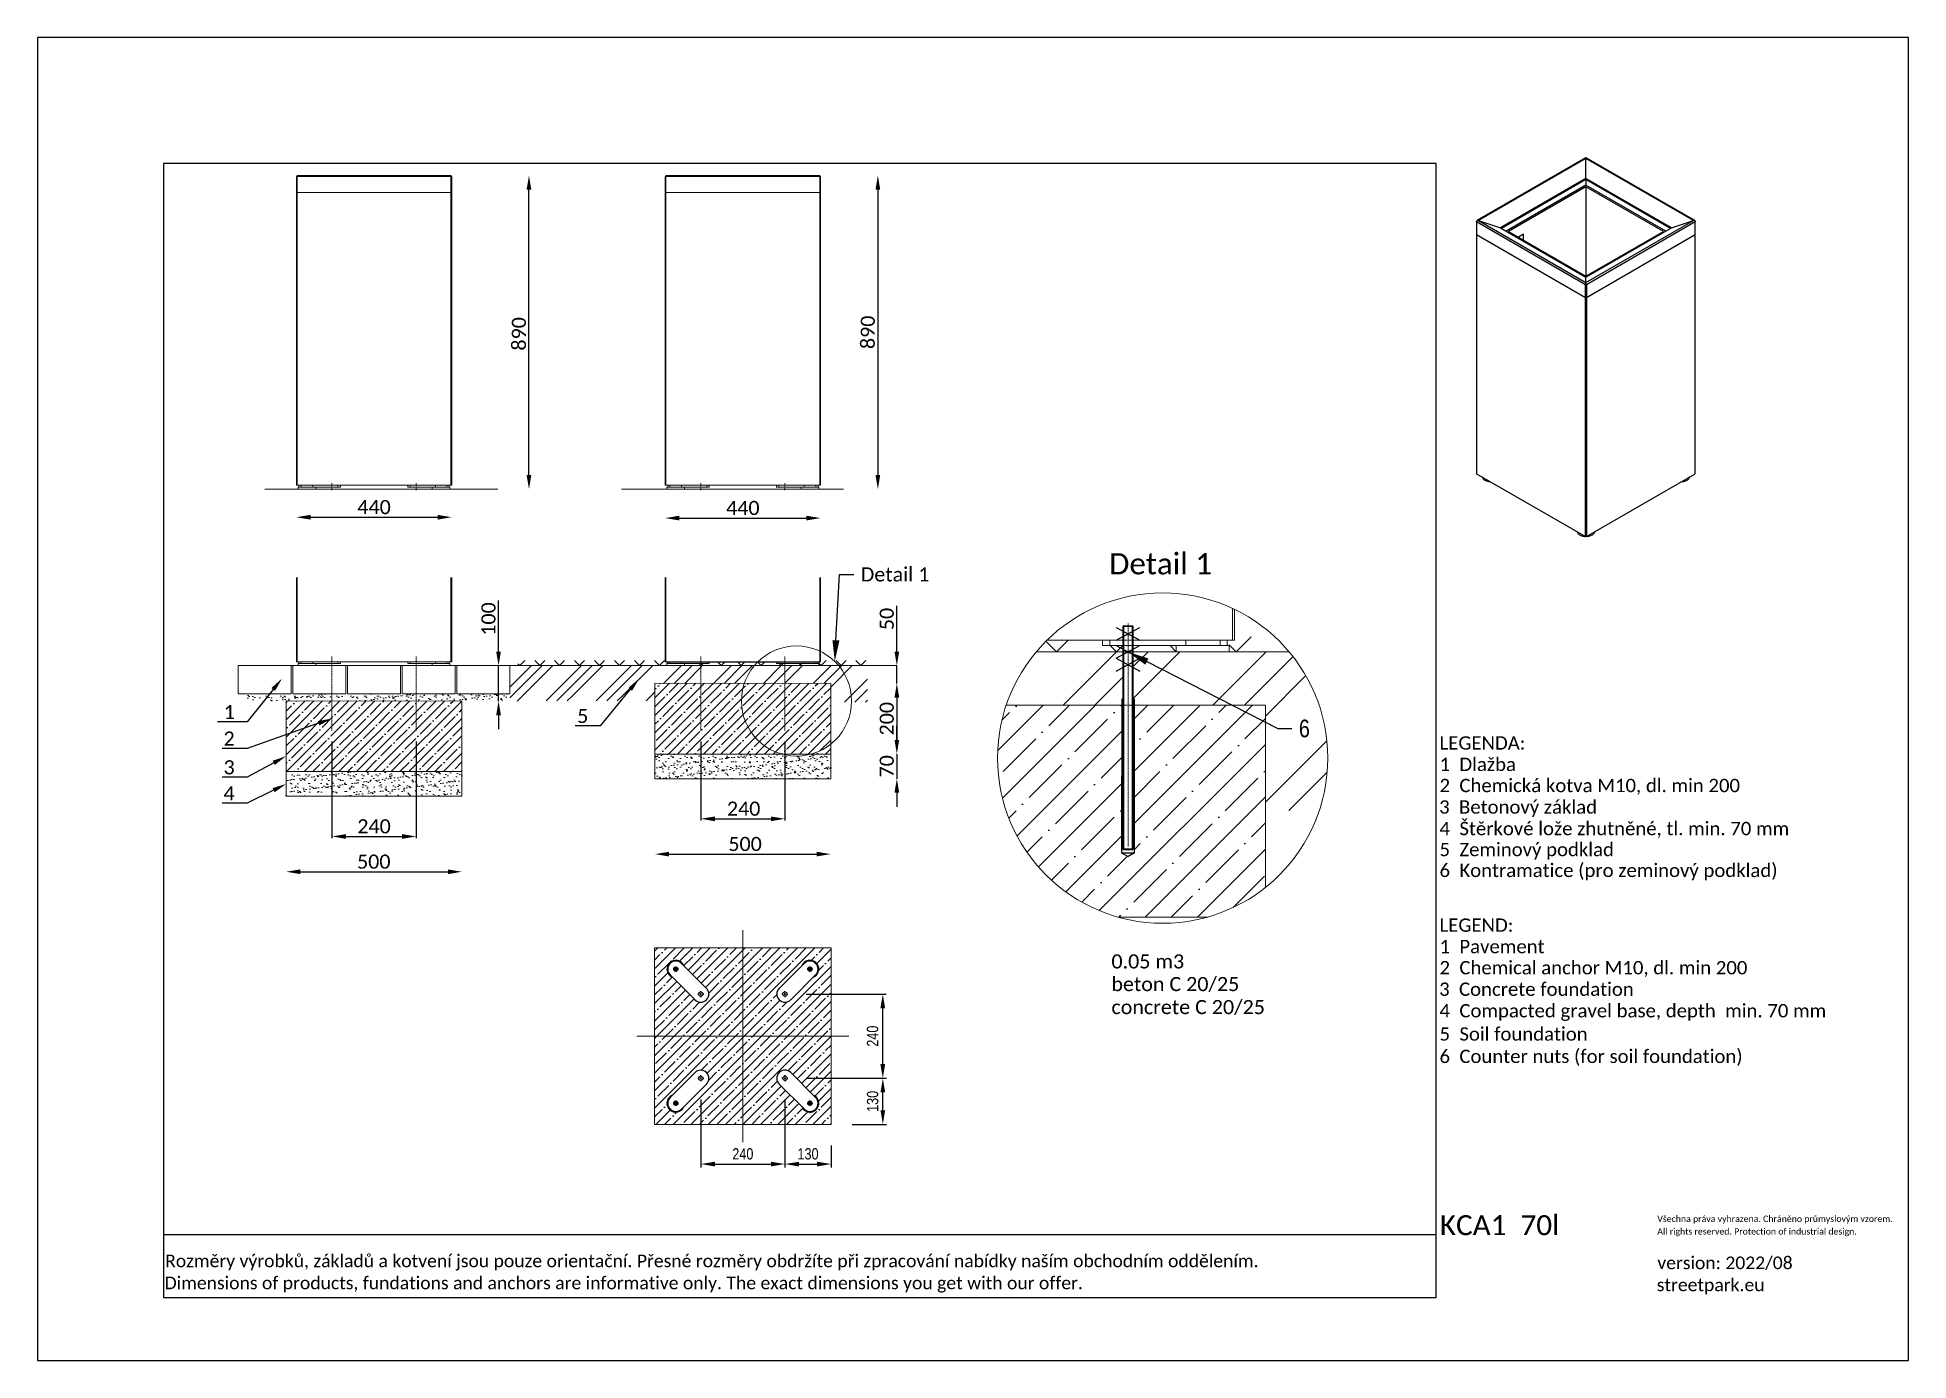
# Model space of a CAD drawing. Header units: millimetres. Extents: x 5064 to 10366, y 3085 to 6834.
import ezdxf
from ezdxf import colors
from ezdxf.entities.mleader import LeaderData, LeaderLine
from ezdxf.lldxf.tags import DXFTag
from ezdxf.math import Vec2, Vec3

# ---------------------------------------------------------------- set-up
doc = ezdxf.new("R2010")
doc.units = ezdxf.units.MM
doc.header["$LTSCALE"] = 0.3
doc.linetypes.add('DashDot', pattern=[15, 9, -3, 0, -3])
doc.linetypes.add('INCONTINUOUS', pattern=[200000.001, 200000, -0.001])
for name, color, linetype in [('FORMAT', 7, 'Continuous'), ('KOTY', 3, 'INCONTINUOUS'), ('OSY', 7, 'Continuous'), ('POSTAVY ATD', 8, 'Continuous')]:
    doc.layers.add(name, color=color, linetype=linetype)
doc.layers.add('Nekreslit', color=6, linetype='Continuous', plot=False)
doc.layers.add('SRAFY', color=251, linetype='Continuous', lineweight=13)
doc.styles.add('Calibri', font='calibri.ttf')
doc.styles.add('SEACAD_Arial', font='arial.ttf', dxfattribs={"width": 0.8})
doc.styles.get("Standard").update_dxf_attribs({"font": 'calibri.ttf'})
tags = doc.linetypes.add('CENTER2', pattern=[28.575, 19.05, -3.175, 3.175, -3.175]).pattern_tags.tags
tags[10:11] = [DXFTag(74, 4), DXFTag(75, 0), DXFTag(340, '0'), DXFTag(46, 0.0), DXFTag(50, 0.0), DXFTag(44, 0.0), DXFTag(45, 0.0)]
tags[8:9] = [DXFTag(74, 4), DXFTag(75, 0), DXFTag(340, '0'), DXFTag(46, 0.0), DXFTag(50, 0.0), DXFTag(44, 0.0), DXFTag(45, 0.0)]
tags[6:7] = [DXFTag(74, 4), DXFTag(75, 0), DXFTag(340, '0'), DXFTag(46, 0.0), DXFTag(50, 0.0), DXFTag(44, 0.0), DXFTag(45, 0.0)]
tags[4:5] = [DXFTag(74, 4), DXFTag(75, 0), DXFTag(340, '0'), DXFTag(46, 0.0), DXFTag(50, 0.0), DXFTag(44, 0.0), DXFTag(45, 0.0)]
tags = doc.linetypes.add('HIDDEN2', pattern=[4.7625, 3.175, -1.5875]).pattern_tags.tags
tags[6:7] = [DXFTag(74, 4), DXFTag(75, 0), DXFTag(340, '0'), DXFTag(46, 0.0), DXFTag(50, 0.0), DXFTag(44, 0.0), DXFTag(45, 0.0)]
tags[4:5] = [DXFTag(74, 4), DXFTag(75, 0), DXFTag(340, '0'), DXFTag(46, 0.0), DXFTag(50, 0.0), DXFTag(44, 0.0), DXFTag(45, 0.0)]
doc.dimstyles.new('ISO-25', dxfattribs={"dimtxt": 1.6, "dimasz": 2, "dimexe": 0.5, "dimexo": 1.5, "dimtad": 1, "dimdec": 0, "dimtxsty": 'SEACAD_Arial', "dimcen": 2, "dimadec": 0, "dimazin": 0, "dimtfac": 1, "dimtdec": 0, "dimtmove": 0, "dimatfit": 3, "dimfxl": 1, "dimarcsym": 0})
doc.dimstyles.new('PROFI_CSN', dxfattribs={"dimscale": 0, "dimtxt": 3.5, "dimasz": 3, "dimexe": 1, "dimexo": 0, "dimgap": 1.5, "dimtad": 1, "dimlfac": -1, "dimdsep": 46, "dimtxsty": 'Standard', "dimcen": 0, "dimdle": 1, "dimclrd": 256, "dimclre": 256, "dimclrt": 256, "dimadec": 0, "dimazin": 0, "dimtfac": 0.6, "dimtmove": 0, "dimatfit": 1, "dimfxl": 1, "dimtolj": 1, "dimarcsym": 0})
pattern_1 = [(45, (-14279.41, -10859.28), (-84.8528, 84.8528), [60, -60]), (135, (-14109.71, -10859.28), (-84.8528, -84.8528), [60, -60])]

msp = doc.modelspace()

# ---------------------------------------------------------------- texts
at = {"style": 'Calibri'}
for s, height, p in [('LEGENDA:', 37.73, (9037.1, 4816.2)), ('1  Dlažba', 37.73, (9037.1, 4755.6)), ('2  Chemická kotva M10, dl. min 200', 37.733, (9037.1, 4695.7)), ('3  Betonový základ', 37.733, (9036, 4634.8)), ('4  Štěrkové lože zhutněné, tl. min. 70 mm', 37.733, (9037.1, 4573.8)), ('5  Zeminový podklad', 37.733, (9037.1, 4514.3)), ('6  Kontramatice (pro zeminový podklad)', 37.733, (9037.1, 4455.2)), ('LEGEND:', 37.73, (9037.1, 4300.1)), ('1  Pavement', 37.733, (9037.1, 4239.4)), ('0.05 m3', 40, (8107.5, 4196.2)), ('2  Chemical anchor M10, dl. min 200', 37.733, (9037.1, 4179.5)), ('beton C 20/25', 40, (8107.5, 4132)), ('3  Concrete foundation', 37.733, (9036, 4118.6)), ('concrete C 20/25', 40, (8107.5, 4066.8)), ('4  Compacted gravel base, depth  min. 70 mm', 37.733, (9037.1, 4057.6)), ('5  Soil foundation', 37.733, (9037.1, 3991.7)), ('6  Counter nuts (for soil foundation)', 37.733, (9037.1, 3928.3)), ('KCA1  70l', 56.6, (9038.1, 3440.6)), ('Všechna práva vyhrazena. Chráněno průmyslovým vzorem.', 17.851, (9654.2, 3478)), ('All rights reserved. Protection of industrial design.', 17.851, (9654.2, 3442.3)), ('Rozměry výrobků, základů a kotvení jsou pouze orientační. Přesné rozměry obdržíte při zpracování nabídky naším obchodním oddělením.', 35.7004, (5426.3, 3349.8)), ('version: 2022/08', 35.702, (9654.2, 3344.3)), ('Dimensions of products, fundations and anchors are informative only. The exact dimensions you get with our offer.', 35.7004, (5424.8, 3287.4)), ('streetpark.eu', 35.702, (9652.7, 3281.9))]:
    msp.add_text(s, height=height, dxfattribs=at).set_placement(p)
at = {"insert": (8100.9, 5372.8), "char_height": 60, "attachment_point": 1, "style": 'Calibri'}
msp.add_mtext_dynamic_manual_height_columns('Detail 1', width=289.914, gutter_width=200, heights=[0], dxfattribs=at)

# ---------------------------------------------------------------- blocks, each defined once
blk = doc.blocks.new('*D135')
at = {"layer": 'Defpoints', "color": 0, "transparency": 16777216}
for p in [(6814.2, 4733.9), (7312.2, 4733.9), (7312.2, 4520.2)]:
    blk.add_point(p, dxfattribs=at)
at = {"layer": 'KOTY', "color": 7, "lineweight": -2, "transparency": 16777216}
blk.add_line((6854.2, 4520.2), (7272.2, 4520.2), dxfattribs=at)
at = {"layer": 'KOTY', "color": 7, "transparency": 16777216}
for points in [[(6854.2, 4526.8), (6854.2, 4513.5), (6814.2, 4520.2)], [(7272.2, 4526.8), (7272.2, 4513.5), (7312.2, 4520.2)]]:
    blk.add_solid(points, dxfattribs=at)
at = {"layer": 'KOTY', "color": 7, "lineweight": 15, "transparency": 16777216, "insert": (7069.5, 4548.7), "char_height": 40, "attachment_point": 5}
blk.add_mtext('\\A1;500', dxfattribs=at)
blk = doc.blocks.new('*D133')
at = {"layer": 'Defpoints', "color": 0, "transparency": 16777216}
for p in [(6843.2, 5565.1), (7283.2, 5565.1), (7283.2, 5472.2)]:
    blk.add_point(p, dxfattribs=at)
at = {"layer": 'KOTY', "color": 7, "lineweight": -2, "transparency": 16777216}
blk.add_line((6883.2, 5472.2), (7243.2, 5472.2), dxfattribs=at)
at = {"layer": 'KOTY', "color": 7, "transparency": 16777216}
for points in [[(6883.2, 5478.9), (6883.2, 5465.5), (6843.2, 5472.2)], [(7243.2, 5478.9), (7243.2, 5465.5), (7283.2, 5472.2)]]:
    blk.add_solid(points, dxfattribs=at)
at = {"layer": 'KOTY', "color": 7, "lineweight": 15, "transparency": 16777216, "insert": (7063.2, 5500.7), "char_height": 40, "attachment_point": 5}
blk.add_mtext('\\A1;440', dxfattribs=at)
blk = doc.blocks.new('*D161')
at = {"layer": 'Defpoints', "color": 0, "transparency": 16777216}
for p in [(5798.2, 5565.1), (6238.2, 5565.1), (6238.2, 5474.6)]:
    blk.add_point(p, dxfattribs=at)
at = {"layer": 'KOTY', "color": 7, "lineweight": -2, "transparency": 16777216}
blk.add_line((5838.2, 5474.6), (6198.2, 5474.6), dxfattribs=at)
at = {"layer": 'KOTY', "color": 7, "transparency": 16777216}
for points in [[(5838.2, 5481.3), (5838.2, 5467.9), (5798.2, 5474.6)], [(6198.2, 5481.3), (6198.2, 5467.9), (6238.2, 5474.6)]]:
    blk.add_solid(points, dxfattribs=at)
at = {"layer": 'KOTY', "color": 7, "lineweight": 15, "transparency": 16777216, "insert": (6018.2, 5503.1), "char_height": 40, "attachment_point": 5}
blk.add_mtext('\\A1;440', dxfattribs=at)
blk = doc.blocks.new('*D162')
at = {"layer": 'Defpoints', "color": 0, "transparency": 16777216}
for p in [(6235.2, 6442.9), (6457.2, 6442.9), (6369.2, 5554.1)]:
    blk.add_point(p, dxfattribs=at)
at = {"layer": 'KOTY', "color": 7, "lineweight": -2, "transparency": 16777216}
blk.add_line((6457.2, 5594.1), (6457.2, 6402.9), dxfattribs=at)
at = {"layer": 'KOTY', "color": 7, "transparency": 16777216}
for points in [[(6450.5, 6402.9), (6463.9, 6402.9), (6457.2, 6442.9)], [(6450.5, 5594.1), (6463.9, 5594.1), (6457.2, 5554.1)]]:
    blk.add_solid(points, dxfattribs=at)
at = {"layer": 'KOTY', "color": 7, "lineweight": 15, "transparency": 16777216, "insert": (6428.7, 5994.1), "char_height": 40, "attachment_point": 5, "rotation": 90}
blk.add_mtext('\\A1;890', dxfattribs=at)
blk = doc.blocks.new('*D163')
at = {"layer": 'Defpoints', "color": 0, "transparency": 16777216}
for p in [(5898.9, 4869.5), (6137.6, 4869.5), (6137.6, 4570.2)]:
    blk.add_point(p, dxfattribs=at)
at = {"layer": 'KOTY', "color": 7, "lineweight": -2, "transparency": 16777216}
for p, q in [((5898.9, 4839.5), (5898.9, 4565.2)), ((6137.6, 4839.5), (6137.6, 4565.2)), ((5938.9, 4570.2), (6097.6, 4570.2))]:
    blk.add_line(p, q, dxfattribs=at)
at = {"layer": 'KOTY', "color": 7, "transparency": 16777216}
for points in [[(5938.9, 4576.8), (5938.9, 4563.5), (5898.9, 4570.2)], [(6097.6, 4576.8), (6097.6, 4563.5), (6137.6, 4570.2)]]:
    blk.add_solid(points, dxfattribs=at)
at = {"layer": 'KOTY', "color": 7, "lineweight": 9, "transparency": 16777216, "insert": (6018.2, 4598.7), "char_height": 40, "attachment_point": 5}
blk.add_mtext('\\A1;240', dxfattribs=at)
blk = doc.blocks.new('*D164')
at = {"layer": 'Defpoints', "color": 0, "transparency": 16777216}
for p in [(7280.2, 6442.9), (7333.6, 5554.1), (7445.8, 5554.1)]:
    blk.add_point(p, dxfattribs=at)
at = {"layer": 'KOTY', "color": 7, "lineweight": -2, "transparency": 16777216}
blk.add_line((7445.8, 6402.9), (7445.8, 5594.1), dxfattribs=at)
at = {"layer": 'KOTY', "color": 7, "transparency": 16777216}
for points in [[(7439.1, 6402.9), (7452.4, 6402.9), (7445.8, 6442.9)], [(7439.1, 5594.1), (7452.4, 5594.1), (7445.8, 5554.1)]]:
    blk.add_solid(points, dxfattribs=at)
at = {"layer": 'KOTY', "color": 7, "lineweight": 15, "transparency": 16777216, "insert": (7417.3, 5998.5), "char_height": 40, "attachment_point": 5, "rotation": 90}
blk.add_mtext('\\A1;890', dxfattribs=at)
blk = doc.blocks.new('*D165')
at = {"layer": 'Defpoints', "color": 0, "transparency": 16777216}
for p in [(6943.8, 4869.5), (7182.5, 4869.5), (7182.5, 4620.2)]:
    blk.add_point(p, dxfattribs=at)
at = {"layer": 'KOTY', "color": 7, "lineweight": -2, "transparency": 16777216}
for p, q in [((6943.8, 4839.5), (6943.8, 4615.2)), ((7182.5, 4839.5), (7182.5, 4615.2)), ((6983.8, 4620.2), (7142.5, 4620.2))]:
    blk.add_line(p, q, dxfattribs=at)
at = {"layer": 'KOTY', "color": 7, "transparency": 16777216}
for points in [[(6983.8, 4626.8), (6983.8, 4613.5), (6943.8, 4620.2)], [(7142.5, 4626.8), (7142.5, 4613.5), (7182.5, 4620.2)]]:
    blk.add_solid(points, dxfattribs=at)
at = {"layer": 'KOTY', "color": 7, "lineweight": 9, "transparency": 16777216, "insert": (7065.4, 4648.7), "char_height": 40, "attachment_point": 5}
blk.add_mtext('\\A1;240', dxfattribs=at)
blk = doc.blocks.new('*D166')
at = {"layer": 'Defpoints', "color": 0, "transparency": 16777216}
for p in [(7278.2, 5054.1), (7312.2, 5003.8), (7499.5, 5003.8)]:
    blk.add_point(p, dxfattribs=at)
at = {"layer": 'KOTY', "color": 7, "lineweight": -2, "transparency": 16777216}
for p, q in [((7499.5, 5094.1), (7499.5, 5223.6)), ((7499.5, 5003.8), (7499.5, 5054.1)), ((7499.5, 4963.8), (7499.5, 4923.8))]:
    blk.add_line(p, q, dxfattribs=at)
at = {"layer": 'KOTY', "color": 7, "transparency": 16777216}
for points in [[(7492.8, 5094.1), (7506.2, 5094.1), (7499.5, 5054.1)], [(7492.8, 4963.8), (7506.2, 4963.8), (7499.5, 5003.8)]]:
    blk.add_solid(points, dxfattribs=at)
at = {"layer": 'KOTY', "color": 7, "lineweight": 15, "transparency": 16777216, "insert": (7471, 5186.3), "char_height": 40, "attachment_point": 5, "rotation": 90}
blk.add_mtext('\\A1;50', dxfattribs=at)
blk = doc.blocks.new('*D167')
at = {"layer": 'Defpoints', "color": 0, "transparency": 16777216}
for p in [(7312.2, 5003.8), (7312.2, 4803.8), (7499.5, 4803.8)]:
    blk.add_point(p, dxfattribs=at)
at = {"layer": 'KOTY', "color": 7, "lineweight": -2, "transparency": 16777216}
blk.add_line((7499.5, 4963.8), (7499.5, 4843.8), dxfattribs=at)
at = {"layer": 'KOTY', "color": 7, "transparency": 16777216}
for points in [[(7492.8, 4963.8), (7506.2, 4963.8), (7499.5, 5003.8)], [(7492.8, 4843.8), (7506.2, 4843.8), (7499.5, 4803.8)]]:
    blk.add_solid(points, dxfattribs=at)
at = {"layer": 'KOTY', "color": 7, "lineweight": 15, "transparency": 16777216, "insert": (7471, 4903.8), "char_height": 40, "attachment_point": 5, "rotation": 90}
blk.add_mtext('\\A1;200', dxfattribs=at)
blk = doc.blocks.new('*D168')
at = {"layer": 'Defpoints', "color": 0, "transparency": 16777216}
for p in [(7312.2, 4803.8), (7312.2, 4733.9), (7499.5, 4733.9)]:
    blk.add_point(p, dxfattribs=at)
at = {"layer": 'KOTY', "color": 7, "lineweight": -2, "transparency": 16777216}
for p, q in [((7499.5, 4843.8), (7499.5, 4883.8)), ((7499.5, 4803.8), (7499.5, 4733.9)), ((7499.5, 4693.9), (7499.5, 4653.9))]:
    blk.add_line(p, q, dxfattribs=at)
at = {"layer": 'KOTY', "color": 7, "transparency": 16777216}
for points in [[(7492.8, 4843.8), (7506.2, 4843.8), (7499.5, 4803.8)], [(7492.8, 4693.9), (7506.2, 4693.9), (7499.5, 4733.9)]]:
    blk.add_solid(points, dxfattribs=at)
at = {"layer": 'KOTY', "color": 7, "lineweight": 15, "transparency": 16777216, "insert": (7471, 4768.9), "char_height": 40, "attachment_point": 5, "rotation": 90}
blk.add_mtext('\\A1;70', dxfattribs=at)
blk = doc.blocks.new('*D173')
at = {"layer": 'Defpoints', "color": 0, "transparency": 16777216}
for p in [(5769.2, 4683.9), (6267.3, 4683.9), (6267.3, 4470.2)]:
    blk.add_point(p, dxfattribs=at)
at = {"layer": 'KOTY', "color": 7, "lineweight": -2, "transparency": 16777216}
blk.add_line((5809.2, 4470.2), (6227.3, 4470.2), dxfattribs=at)
at = {"layer": 'KOTY', "color": 7, "transparency": 16777216}
for points in [[(5809.2, 4476.8), (5809.2, 4463.5), (5769.2, 4470.2)], [(6227.3, 4476.8), (6227.3, 4463.5), (6267.3, 4470.2)]]:
    blk.add_solid(points, dxfattribs=at)
at = {"layer": 'KOTY', "color": 7, "lineweight": 15, "transparency": 16777216, "insert": (6017.4, 4498.7), "char_height": 40, "attachment_point": 5}
blk.add_mtext('\\A1;500', dxfattribs=at)
blk = doc.blocks.new('SW_CENTERMARKSYMBOL_0')
at = {"layer": 'FORMAT', "color": 0}
for p, q in [((-5, 0), (-7.5, 0)), ((0, 0), (-2.5, 0)), ((0, 5), (0, 7.5)), ((0, 0), (0, 2.5)), ((0, 0), (0, -2.5)), ((0, 0), (2.5, 0)), ((5, 0), (7.5, 0)), ((0, -5), (0, -7.5))]:
    blk.add_line(p, q, dxfattribs=at)
blk = doc.blocks.new('SW_CENTERMARKSYMBOL_1')
at = {"layer": 'FORMAT', "color": 0}
for p, q in [((-5, 0), (-8.5, 0)), ((0, 0), (-2.5, 0)), ((0, 5), (0, 8.5)), ((0, 0), (0, 2.5)), ((0, 0), (0, -2.5)), ((0, 0), (2.5, 0)), ((5, 0), (8.5, 0)), ((0, -5), (0, -8.5))]:
    blk.add_line(p, q, dxfattribs=at)
blk = doc.blocks.new('*D183')
at = {"color": 0, "lineweight": -2, "transparency": 16777216}
for p, q in [((6943.9, 3825), (6943.9, 3632)), ((7182.5, 3825), (7182.5, 3632)), ((6983.9, 3642), (7142.5, 3642))]:
    blk.add_line(p, q, dxfattribs=at)
at = {"color": 0, "transparency": 16777216}
for points in [[(6983.9, 3648.6), (6983.9, 3635.3), (6943.9, 3642)], [(7142.5, 3648.6), (7142.5, 3635.3), (7182.5, 3642)]]:
    blk.add_solid(points, dxfattribs=at)
at = {"layer": 'Defpoints', "color": 0, "transparency": 16777216}
for p in [(6943.9, 3885), (7182.5, 3885), (7182.5, 3642)]:
    blk.add_point(p, dxfattribs=at)
at = {"color": 0, "transparency": 16777216, "insert": (7063.2, 3670.8), "char_height": 32, "attachment_point": 5, "style": 'SEACAD_Arial'}
blk.add_mtext('240', dxfattribs=at)
blk = doc.blocks.new('*D184')
at = {"color": 0, "lineweight": -2, "transparency": 16777216}
for p, q in [((7242.4, 4123.7), (7469.7, 4123.7)), ((7459.7, 3925.1), (7459.7, 4083.7)), ((7242.5, 3885.1), (7469.7, 3885.1))]:
    blk.add_line(p, q, dxfattribs=at)
at = {"color": 0, "transparency": 16777216}
for points in [[(7453, 4083.7), (7466.4, 4083.7), (7459.7, 4123.7)], [(7453, 3925.1), (7466.4, 3925.1), (7459.7, 3885.1)]]:
    blk.add_solid(points, dxfattribs=at)
at = {"layer": 'Defpoints', "color": 0, "transparency": 16777216}
for p in [(7182.4, 4123.7), (7459.7, 4123.7), (7182.5, 3885.1)]:
    blk.add_point(p, dxfattribs=at)
at = {"color": 0, "transparency": 16777216, "insert": (7430.9, 4004.4), "char_height": 32, "attachment_point": 5, "rotation": 90, "style": 'SEACAD_Arial'}
blk.add_mtext('240', dxfattribs=at)
blk = doc.blocks.new('*D185')
at = {"color": 0, "lineweight": -2, "transparency": 16777216}
for p, q in [((7182.5, 3825), (7182.5, 3632)), ((7313.2, 3694.3), (7313.2, 3632)), ((7222.5, 3642), (7273.2, 3642))]:
    blk.add_line(p, q, dxfattribs=at)
at = {"color": 0, "transparency": 16777216}
for points in [[(7222.5, 3648.6), (7222.5, 3635.3), (7182.5, 3642)], [(7273.2, 3648.6), (7273.2, 3635.3), (7313.2, 3642)]]:
    blk.add_solid(points, dxfattribs=at)
at = {"layer": 'Defpoints', "color": 0, "transparency": 16777216}
for p in [(7182.5, 3885), (7313.2, 3754.3), (7313.2, 3642)]:
    blk.add_point(p, dxfattribs=at)
at = {"color": 0, "transparency": 16777216, "insert": (7247.8, 3670.8), "char_height": 32, "attachment_point": 5, "style": 'SEACAD_Arial'}
blk.add_mtext('130', dxfattribs=at)
blk = doc.blocks.new('*D186')
at = {"color": 0, "lineweight": -2, "transparency": 16777216}
for p, q in [((7242.5, 3885.1), (7469.8, 3885.1)), ((7459.8, 3794.3), (7459.8, 3845.1)), ((7373.2, 3754.3), (7469.8, 3754.3))]:
    blk.add_line(p, q, dxfattribs=at)
at = {"color": 0, "transparency": 16777216}
for points in [[(7453.1, 3845.1), (7466.5, 3845.1), (7459.8, 3885.1)], [(7453.1, 3794.3), (7466.5, 3794.3), (7459.8, 3754.3)]]:
    blk.add_solid(points, dxfattribs=at)
at = {"layer": 'Defpoints', "color": 0, "transparency": 16777216}
for p in [(7182.5, 3885.1), (7459.8, 3885.1), (7313.2, 3754.3)]:
    blk.add_point(p, dxfattribs=at)
at = {"color": 0, "transparency": 16777216, "insert": (7431, 3819.7), "char_height": 32, "attachment_point": 5, "rotation": 90, "style": 'SEACAD_Arial'}
blk.add_mtext('130', dxfattribs=at)
blk = doc.blocks.new('*U187')
at = {"layer": 'OSY', "color": 0, "linetype": 'CENTER2', "lineweight": 9, "transparency": 16777216}
blk.add_line((0, -300), (0, 300), dxfattribs=at)
blk = doc.blocks.new('*U188')
at = {"layer": 'OSY', "color": 0, "linetype": 'CENTER2', "lineweight": 9, "transparency": 16777216}
blk.add_line((300, 0), (-300, 0), dxfattribs=at)
blk = doc.blocks.new('*D192')
at = {"layer": 'Defpoints', "color": 0, "transparency": 16777216}
for p in [(6248.2, 5054.1), (6267.3, 4953.8), (6371, 4953.8)]:
    blk.add_point(p, dxfattribs=at)
at = {"layer": 'KOTY', "color": 7, "lineweight": -2, "transparency": 16777216}
for p, q in [((6371, 5094.1), (6371, 5238.4)), ((6371, 4953.8), (6371, 5054.1)), ((6371, 4913.8), (6371, 4873.8))]:
    blk.add_line(p, q, dxfattribs=at)
at = {"layer": 'KOTY', "color": 7, "transparency": 16777216}
for points in [[(6364.3, 5094.1), (6377.7, 5094.1), (6371, 5054.1)], [(6364.3, 4913.8), (6377.7, 4913.8), (6371, 4953.8)]]:
    blk.add_solid(points, dxfattribs=at)
at = {"layer": 'KOTY', "color": 7, "lineweight": 15, "transparency": 16777216, "insert": (6342.5, 5186.3), "char_height": 40, "attachment_point": 5, "rotation": 90}
blk.add_mtext('\\A1;100', dxfattribs=at)

# ---------------------------------------------------------------- dimensions: what is measured, and where the dimension line sits
at = {"color": 7, "true_color": 0xffffff}
for base, p1, p2, picture, middle in [((7459.7, 4123.7), (7182.5, 3885.1), (7182.4, 4123.7), '*D184', (7430.9, 4004.4)), ((7459.8, 3885.1), (7313.2, 3754.3), (7182.5, 3885.1), '*D186', (7431, 3819.7))]:
    dim = msp.add_linear_dim(base=base, p1=p1, p2=p2, angle=90, dimstyle='ISO-25', override={"dimexo": 3, "dimrnd": 10}, dxfattribs=at)
    dim.commit()
    dim.dimension.update_dxf_attribs({"geometry": picture, "text_midpoint": middle})
for base, p1, p2, picture, middle in [((7182.5, 3642), (6943.9, 3885), (7182.5, 3885), '*D183', (7063.2, 3670.8)), ((7313.2, 3642), (7182.5, 3885), (7313.2, 3754.3), '*D185', (7247.8, 3670.8))]:
    dim = msp.add_linear_dim(base=base, p1=p1, p2=p2, dimstyle='ISO-25', override={"dimexo": 3, "dimrnd": 10}, dxfattribs=at)
    dim.commit()
    dim.dimension.update_dxf_attribs({"geometry": picture, "text_midpoint": middle})
at = {"layer": 'KOTY', "lineweight": 15}
for base, p1, p2, picture, middle in [((6457.2, 6442.9), (6369.2, 5554.1), (6235.2, 6442.9), '*D162', (6457.2, 5994.1)), ((6371, 4953.8), (6248.2, 5054.1), (6267.3, 4953.8), '*D192', (6371, 5186.3)), ((7499.5, 5003.8), (7278.2, 5054.1), (7312.2, 5003.8), '*D166', (7499.5, 5186.3)), ((7499.5, 4803.8), (7312.2, 5003.8), (7312.2, 4803.8), '*D167', (7499.5, 4903.8)), ((7499.5, 4733.9), (7312.2, 4803.8), (7312.2, 4733.9), '*D168', (7499.5, 4768.9))]:
    dim = msp.add_linear_dim(base=base, p1=p1, p2=p2, angle=90, dimstyle='PROFI_CSN', override={"dimscale": 1, "dimtxt": 40, "dimasz": 40, "dimgap": 8, "dimdec": 0, "dimlfac": 1, "dimrnd": 10, "dimse1": 1, "dimse2": 1, "dimclrd": 7, "dimclre": 3, "dimclrt": 7, "dimtdec": 0}, dxfattribs=at)
    dim.commit()
    dim.dimension.update_dxf_attribs({"geometry": picture, "text_midpoint": middle, "dimtype": 160})
dim = msp.add_linear_dim(base=(7445.8, 5554.1), p1=(7280.2, 6442.9), p2=(7333.6, 5554.1), angle=90, dimstyle='PROFI_CSN', override={"dimscale": 1, "dimtxt": 40, "dimasz": 40, "dimgap": 8, "dimdec": 0, "dimlfac": 1, "dimrnd": 10, "dimse1": 1, "dimse2": 1, "dimclrd": 7, "dimclre": 3, "dimclrt": 7, "dimtdec": 0}, dxfattribs=at)
dim.commit()
dim.dimension.update_dxf_attribs({"geometry": '*D164', "text_midpoint": (7417.3, 5998.5)})
for base, p1, p2, picture, middle in [((6238.2, 5474.6), (5798.2, 5565.1), (6238.2, 5565.1), '*D161', (6018.2, 5503.1)), ((7283.2, 5472.2), (6843.2, 5565.1), (7283.2, 5565.1), '*D133', (7063.2, 5500.7))]:
    dim = msp.add_linear_dim(base=base, p1=p1, p2=p2, dimstyle='PROFI_CSN', override={"dimscale": 1, "dimtxt": 40, "dimasz": 40, "dimgap": 8, "dimdec": 0, "dimlfac": 1, "dimrnd": 10, "dimse1": 1, "dimse2": 1, "dimclrd": 7, "dimclre": 3, "dimclrt": 7, "dimtdec": 0}, dxfattribs=at)
    dim.commit()
    dim.dimension.update_dxf_attribs({"geometry": picture, "text_midpoint": middle})
at = {"layer": 'KOTY', "lineweight": 9}
for base, p1, p2, picture, middle in [((6137.6, 4570.2), (5898.9, 4869.5), (6137.6, 4869.5), '*D163', (6018.2, 4570.2)), ((7182.5, 4620.2), (6943.8, 4869.5), (7182.5, 4869.5), '*D165', (7065.4, 4620.2))]:
    dim = msp.add_linear_dim(base=base, p1=p1, p2=p2, dimstyle='PROFI_CSN', override={"dimscale": 1, "dimtxt": 40, "dimasz": 40, "dimexe": 5, "dimexo": 30, "dimgap": 8, "dimdec": 0, "dimlfac": 1, "dimrnd": 10, "dimclrd": 7, "dimclre": 7, "dimclrt": 7, "dimtdec": 0}, dxfattribs=at)
    dim.commit()
    dim.dimension.update_dxf_attribs({"geometry": picture, "text_midpoint": middle, "dimtype": 160})
at = {"layer": 'KOTY', "lineweight": 15}
for base, p1, p2, picture, middle in [((7312.2, 4520.2), (6814.2, 4733.9), (7312.2, 4733.9), '*D135', (7069.5, 4520.2)), ((6267.3, 4470.2), (5769.2, 4683.9), (6267.3, 4683.9), '*D173', (6017.4, 4470.2))]:
    dim = msp.add_linear_dim(base=base, p1=p1, p2=p2, dimstyle='PROFI_CSN', override={"dimscale": 1, "dimtxt": 40, "dimasz": 40, "dimgap": 8, "dimdec": 0, "dimlfac": 1, "dimrnd": 10, "dimse1": 1, "dimse2": 1, "dimclrd": 7, "dimclre": 3, "dimclrt": 7, "dimtdec": 0}, dxfattribs=at)
    dim.commit()
    dim.dimension.update_dxf_attribs({"geometry": picture, "text_midpoint": middle, "dimtype": 160})

# ---------------------------------------------------------------- hatches: boundary and pattern name
at = {"true_color": 0xc7c8ca, "transparency": 33554508}
h = msp.add_hatch(dxfattribs=at)
h.set_pattern_fill('ANSI35', color=9, scale=5.5)
h.set_pattern_definition([(45, (13.837, -306.605), (-24.6957, 24.6957), []), (45, (38.533, -306.605), (-24.6957, 24.6957), [43.65625, -8.73125, 0, -8.73125])])
h.paths.add_polyline_path([(7312.2, 5003.8), (6814.1, 5004.2), (6814.2, 4803.8), (7312.2, 4803.8)])
h = msp.add_hatch(dxfattribs=at)
h.set_pattern_fill('ANSI35', color=9, scale=5.5)
h.set_pattern_definition([(45, (363.837, -356.605), (-24.6957, 24.6957), []), (45, (388.533, -356.605), (-24.6957, 24.6957), [43.65625, -8.73125, 0, -8.73125])])
h.paths.add_polyline_path([(6267.3, 4953.8), (5769.2, 4954.2), (5769.2, 4753.8), (6267.3, 4753.8)])
h = msp.add_hatch(dxfattribs=at)
h.set_pattern_fill('ANSI35', color=9, scale=16.5)
h.set_pattern_definition([(45, (-13351.54, -10989.32), (-74.0871, 74.0871), []), (45, (-13277.46, -10989.32), (-74.0871, 74.0871), [130.96875, -26.19375, 0, -26.19375])])
edge = h.paths.add_edge_path()
edge.add_line((8136.5, 4523.4), (8136.6, 4942.3))
edge.add_line((8136.6, 4942.3), (7809.7, 4942.5))
edge.add_arc((8252.8, 4792.2), 467.9, 161.2652, 254.1686)
edge.add_line((8125.2, 4342), (8380.5, 4342))
edge.add_arc((8252.8, 4792.2), 467.9, 285.8316, 308.4095)
edge.add_line((8543.6, 4425.6), (8543.6, 4942))
edge.add_line((8543.6, 4942), (8172.7, 4942.3))
edge.add_line((8172.7, 4942.3), (8172.5, 4523.4))
edge.add_line((8172.5, 4523.4), (8154.5, 4513.1))
edge.add_line((8154.5, 4513.1), (8136.5, 4523.4))
h = msp.add_hatch(dxfattribs=at)
h.set_pattern_fill('ANSI35', color=9, scale=5.5)
h.paths.add_polyline_path([(6813.2, 4254.3), (6813.2, 3754.3), (7313.2, 3754.3), (7313.2, 4254.3)])
h.paths.add_polyline_path([(6960.1, 4107.3, -0.414214), (6927.6, 4107.3), (6863.8, 4171.1, -1.512955), (6896.4, 4203.6), (6960.1, 4139.8, -0.414214)], flags=16)
h.paths.add_polyline_path([(6937.8, 4123.6, -1), (6949.8, 4123.6, -1)], flags=0)
h.paths.add_polyline_path([(7166.2, 4139.9), (7230, 4203.7, -1.512955), (7262.5, 4171.1), (7198.7, 4107.4, -0.414214), (7166.1, 4107.4, -0.414214)], flags=16)
h.paths.add_polyline_path([(7176.4, 4123.7, -1), (7188.4, 4123.7, -1)], flags=0)
h.paths.add_polyline_path([(6960.2, 3901.2, -0.414214), (6960.2, 3868.7), (6896.3, 3805, -1.512955), (6863.8, 3837.5), (6927.7, 3901.3, -0.414214)], flags=16)
h.paths.add_polyline_path([(7198.8, 3901.3), (7262.5, 3837.5, -1.512955), (7230, 3805), (7166.2, 3868.8, -0.414214), (7166.3, 3901.4, -0.414214)], flags=16)
h.paths.add_polyline_path([(6949.9, 3885, -1), (6937.9, 3885, -1)], flags=0)
h.paths.add_polyline_path([(7188.5, 3885.1, -1), (7176.5, 3885.1, -1)], flags=0)
h.paths.add_polyline_path([(6868.2, 4194.3, -1), (6878.2, 4194.3, -1)], flags=0)
h.paths.add_polyline_path([(7248.2, 4194.3, -1), (7258.2, 4194.3, -1)], flags=0)
h.paths.add_polyline_path([(6878.2, 3814.3, -1), (6868.2, 3814.3, -1)], flags=0)
h.paths.add_polyline_path([(7258.2, 3814.3, -1), (7248.2, 3814.3, -1)], flags=0)
at = {"layer": 'FORMAT', "linetype": 'Continuous', "lineweight": 18}
h = msp.add_hatch(dxfattribs=at)
h.set_pattern_fill('DIN 201 OCEL A OCELOVÁ LITINA', color=256, angle=-89.2389, style=0, pattern_type=2)
h.set_pattern_definition([(315.7611, (7178.912, 2015.363), (13.29026, 13.64813), []), (315.7611, (7178.971, 2010.873), (13.29026, 13.64813), []), (315.7611, (7179.031, 2006.384), (13.29026, 13.64813), []), (315.7611, (7179.09, 2001.894), (13.29026, 13.64813), [])])
edge = h.paths.add_edge_path(flags=0)
edge.add_arc((6873.2, 4194.3), 5, -89.2389, 270.7611)
h = msp.add_hatch(dxfattribs=at)
h.set_pattern_fill('DIN 201 OCEL A OCELOVÁ LITINA', color=256, angle=-179.2389, style=0, pattern_type=2)
h.set_pattern_definition([(225.7611, (5074.209, 3888.57), (13.64813, -13.29026), []), (225.7611, (5069.719, 3888.51), (13.64813, -13.29026), []), (225.7611, (5065.23, 3888.451), (13.64813, -13.29026), []), (225.7611, (5060.74, 3888.392), (13.64813, -13.29026), [])])
edge = h.paths.add_edge_path(flags=0)
edge.add_arc((7253.2, 4194.3), 5, -179.2389, 180.7611)
h = msp.add_hatch(dxfattribs=at)
h.set_pattern_fill('DIN 201 OCEL A OCELOVÁ LITINA', color=256, angle=0.7611, style=0, pattern_type=2)
h.set_pattern_definition([(45.7611, (9052.119, 4120.066), (-13.64813, 13.29026), []), (45.7611, (9056.609, 4120.126), (-13.64813, 13.29026), []), (45.7611, (9061.098, 4120.185), (-13.64813, 13.29026), []), (45.7611, (9065.588, 4120.245), (-13.64813, 13.29026), [])])
edge = h.paths.add_edge_path(flags=0)
edge.add_arc((6873.2, 3814.3), 5, 0.7611, 360.7611)
h = msp.add_hatch(dxfattribs=at)
h.set_pattern_fill('DIN 201 OCEL A OCELOVÁ LITINA', color=256, angle=90.7611, style=0, pattern_type=2)
h.set_pattern_definition([(135.7611, (6947.416, 5993.273), (-13.29026, -13.64813), []), (135.7611, (6947.356, 5997.763), (-13.29026, -13.64813), []), (135.7611, (6947.297, 6002.253), (-13.29026, -13.64813), []), (135.7611, (6947.237, 6006.743), (-13.29026, -13.64813), [])])
edge = h.paths.add_edge_path(flags=0)
edge.add_arc((7253.2, 3814.3), 5, 90.7611, 450.7611)
at = {"layer": 'POSTAVY ATD', "lineweight": 5}
h = msp.add_hatch(dxfattribs=at)
h.set_pattern_fill('AR-SAND', color=256, scale=0.5)
h.set_pattern_definition([(37.5, (363.837, -356.594), (-0.800016, 24.47066), [0, -19.304, 0, -21.59, 0, -20.6375]), (7.5, (363.837, -356.594), (22.47616, 35.84126), [0, -10.414, 0, -17.399, 0, -6.6675]), (327.5, (348.216, -356.594), (39.54962, 0.07186), [0, -6.35, 0, -22.86, 0, -29.845]), (317.5, (348.216, -356.594), (38.17782, 11.14647), [0, -3.175, 0, -14.986, 0, -17.145])])
h.paths.add_polyline_path([(5828.2, 4974.1), (5659.3, 4974.1), (5659.3, 4954.2), (5794.2, 4954.2), (5828.2, 4954.2)])
h.paths.add_polyline_path([(5878.2, 4974.1), (5828.2, 4974.1), (5828.2, 4954.2), (5878.2, 4954.1)])
h.paths.add_polyline_path([(6158.2, 4974.1), (5878.2, 4974.1), (5878.2, 4954.1), (6158.2, 4953.9)])
h.paths.add_polyline_path([(6403.2, 4974.1), (6158.2, 4974.1), (6158.2, 4953.9), (6242.3, 4953.9), (6403.2, 4953.9)])
at = {"layer": 'SRAFY'}
h = msp.add_hatch(dxfattribs=at)
h.set_pattern_fill('GOST_GROUND', color=256, scale=30)
h.set_pattern_definition([(45, (-16315.52, -10858.4), (424.264, -3e-14), [600]), (45, (-16225.52, -10858.4), (424.264, -3e-14), [600]), (45, (-16135.52, -10858.4), (424.264, -3e-14), [600])])
edge = h.paths.add_edge_path()
edge.add_line((8139.5, 4942.5), (8139.5, 5092.5))
edge.add_line((8139.5, 5092.5), (7893.9, 5092.4))
edge.add_arc((8252.8, 4792.2), 467.9, 140.0988, 161.2744)
edge.add_line((7809.7, 4942.5), (8139.5, 4942.5))
edge = h.paths.add_edge_path()
edge.add_line((8169.5, 5092.5), (8169.5, 4942.5))
edge.add_line((8169.5, 4942.5), (8543.6, 4942.6))
edge.add_line((8543.6, 4942.6), (8543.6, 4643.3))
edge.add_line((8543.6, 4643.3), (8696.5, 4643.3))
edge.add_arc((8252.8, 4792.2), 467.9, 341.4458, 399.9602)
edge.add_line((8611.5, 5092.8), (8169.5, 5092.5))
h = msp.add_hatch(dxfattribs=at)
h.set_pattern_fill('TERACO', color=256, scale=60)
h.set_pattern_definition(pattern_1)
edge = h.paths.add_edge_path()
edge.add_line((8082.4, 5110.9), (8082.4, 5125.9))
edge.add_line((8082.4, 5125.9), (7924.5, 5125.9))
edge.add_arc((8244.2, 4792.8), 461.7, 133.8263, 139.4597)
edge.add_line((7893.3, 5092.9), (8291.4, 5092.9))
edge.add_line((8291.4, 5092.9), (8291.4, 5110.9))
edge.add_line((8291.4, 5110.9), (8082.4, 5110.9))
h = msp.add_hatch(dxfattribs=at)
h.set_pattern_fill('TERACO', color=256, scale=60)
h.set_pattern_definition(pattern_1)
edge = h.paths.add_edge_path()
edge.add_arc((8252.8, 4792.2), 467.9, 39.8009, 47.2944)
edge.add_line((8570.2, 5136.1), (8441.4, 5136.1))
edge.add_line((8441.4, 5136.1), (8441.4, 5091.8))
edge.add_line((8441.4, 5091.8), (8612.4, 5091.8))
h = msp.add_hatch(dxfattribs=at)
h.set_pattern_fill('GOST_GROUND', color=256, scale=10)
h.set_pattern_definition([(45, (-974.16, -262.97), (141.4214, -9e-15), [200]), (45, (-944.16, -262.97), (141.4214, -9e-15), [200]), (45, (-914.16, -262.97), (141.4214, -9e-15), [200])])
h.paths.add_polyline_path([(6814.1, 4954.8), (6403.2, 4953.8), (6403.2, 5053.6), (7416.3, 5054.1), (7416.3, 4950.7), (7312.2, 4950.7), (7312.2, 5004), (6814.1, 5004)])
h = msp.add_hatch(dxfattribs=at)
h.set_pattern_fill('TERACO', color=256, scale=20)
h.set_pattern_definition([(45, (-1205.84, -263.257), (-28.28427, 28.28427), [20, -20]), (135, (-1149.27, -263.257), (-28.28427, -28.28427), [20, -20])])
h.paths.add_polyline_path([(6426, 5054.1), (6426, 5068.5), (6869.1, 5068.4), (6869.1, 5054.1)])
h = msp.add_hatch(dxfattribs=at)
h.set_pattern_fill('TERACO', color=256, scale=20)
h.set_pattern_definition([(45, (-974.156, -262.966), (-28.28427, 28.28427), [20, -20]), (135, (-917.588, -262.966), (-28.28427, -28.28427), [20, -20])])
h.paths.add_polyline_path([(7416.3, 5054.1), (7228.2, 5054.1), (7228.2, 5060.1), (7158.5, 5060.1), (7158.5, 5065.1), (6967.9, 5065.1), (6967.9, 5060.1), (6898.2, 5060.1), (6898.2, 5054.1), (6441.4, 5054.1), (6441.4, 5054.1), (7416.3, 5054.1)])
h = msp.add_hatch(dxfattribs=at)
h.set_pattern_fill('TERACO', color=256, scale=20)
h.set_pattern_definition([(45, (-295.453, -263.257), (-28.28427, 28.28427), [20, -20]), (135, (-238.885, -263.257), (-28.28427, -28.28427), [20, -20])])
h.paths.add_polyline_path([(7278.2, 5053.8), (7278.2, 5068.5), (7416.4, 5068.5), (7416.4, 5053.8)])
at = {"layer": 'SRAFY', "lineweight": 15}
h = msp.add_hatch(dxfattribs=at)
h.set_pattern_fill('AR-SAND', color=9, scale=0.5, style=0)
h.set_pattern_definition([(37.5, (13.837, -306.605), (-0.800016, 24.47066), [0, -19.304, 0, -21.59, 0, -20.6375]), (7.5, (13.837, -306.605), (22.47616, 35.84126), [0, -10.414, 0, -17.399, 0, -6.6675]), (327.5, (-1.784, -306.605), (39.54962, 0.07186), [0, -6.35, 0, -22.86, 0, -29.845]), (317.5, (-1.784, -306.605), (38.17782, 11.14647), [0, -3.175, 0, -14.986, 0, -17.145])])
h.paths.add_polyline_path([(7312.2, 4733.9), (7312.2, 4803.9), (6814.2, 4803.9), (6814.2, 4733.9)])
h = msp.add_hatch(dxfattribs=at)
h.set_pattern_fill('AR-SAND', color=9, scale=0.5, style=0)
h.set_pattern_definition([(37.5, (363.837, -356.605), (-0.800016, 24.47066), [0, -19.304, 0, -21.59, 0, -20.6375]), (7.5, (363.837, -356.605), (22.47616, 35.84126), [0, -10.414, 0, -17.399, 0, -6.6675]), (327.5, (348.216, -356.605), (39.54962, 0.07186), [0, -6.35, 0, -22.86, 0, -29.845]), (317.5, (348.216, -356.605), (38.17782, 11.14647), [0, -3.175, 0, -14.986, 0, -17.145])])
h.paths.add_polyline_path([(6267.3, 4683.9), (6267.3, 4753.9), (5769.3, 4753.8), (5769.2, 4683.9)])

# ---------------------------------------------------------------- linework, layer by layer
at = {"color": 7, "linetype": 'Continuous', "lineweight": 25}
for p, q in [((9451.1, 6493), (9143.2, 6315.3)), ((9452.1, 6491.1), (9147.3, 6315.1)), ((9452.1, 6491.1), (9452.1, 6492.6)), ((9452.1, 6492.6), (9452.1, 6491.1)), ((9452.1, 6434.4), (9452.1, 6491.1)), ((9756.8, 6315.1), (9452.1, 6491.1)), ((9760.9, 6315.3), (9453.1, 6493)), ((9452.1, 6434.4), (9209.5, 6294.4)), ((9452.1, 6415.2), (9226.2, 6284.8)), ((9452.1, 6431), (9452.1, 6434.4)), ((9694.6, 6294.4), (9452.1, 6434.4)), ((9452.1, 6434.4), (9452.1, 6431)), ((9452.1, 6431), (9452.1, 6415.2)), ((9677.9, 6284.8), (9452.1, 6415.2)), ((9452.1, 6411.1), (9232.9, 6284.6)), ((9671.3, 6284.6), (9452.1, 6411.1)), ((9452.1, 6411.1), (9452.1, 6158)), ((9142.3, 6312.2), (9142.3, 6313.8)), ((9142.3, 6312.2), (9450.6, 6134.2)), ((9142.3, 6312.2), (9142.3, 6275.6)), ((9147.3, 6315.1), (9209.5, 6294.4)), ((9147.3, 6315.1), (9452.1, 6139.2)), ((9452.1, 6139.2), (9756.8, 6315.1)), ((9453.5, 6134.2), (9761.8, 6312.2)), ((9694.6, 6294.4), (9756.8, 6315.1)), ((9761.8, 6313.8), (9761.8, 6312.2)), ((9761.8, 6275.6), (9761.8, 6312.2)), ((9142.3, 6275.6), (9450.6, 6097.6)), ((9142.3, 6275.6), (9142.3, 5597.9)), ((9209.5, 6294.4), (9452.1, 6154.4)), ((9452.1, 6154.5), (9210.4, 6294)), ((9232.9, 6284.6), (9452.1, 6158)), ((9275.3, 6276.4), (9261.1, 6268.3)), ((9275.3, 6260.1), (9275.3, 6276.4)), ((9452.1, 6154.4), (9694.6, 6294.4)), ((9693.7, 6294), (9452.1, 6154.5)), ((9452.1, 6158), (9671.3, 6284.6)), ((9453.5, 6097.6), (9761.8, 6275.6)), ((9761.8, 5597.9), (9761.8, 6275.6)), ((9452.1, 6154.4), (9452.1, 6154.5)), ((9452.1, 6154.5), (9452.1, 6154.4)), ((9452.1, 6139.2), (9452.1, 6154.4)), ((9452.1, 6135), (9450.6, 6134.2)), ((9450.6, 6097.6), (9450.6, 6134.2)), ((9452.1, 6098.4), (9450.6, 6097.6)), ((9450.6, 6097.6), (9453.5, 6097.6)), ((9450.6, 5419.9), (9450.6, 6097.6)), ((9452.1, 6138.3), (9452.1, 6139.2)), ((9452.1, 6139.2), (9452.1, 6138.3)), ((9452.1, 6138.3), (9452.1, 6136.7)), ((9452.1, 6135), (9452.1, 6136.7)), ((9452.1, 6136.7), (9452.1, 6135)), ((9452.1, 6098.4), (9452.1, 6135)), ((9452.1, 6135), (9453.5, 6134.2)), ((9452.1, 6098.4), (9453.5, 6097.6)), ((9453.5, 6134.2), (9453.5, 6097.6)), ((9453.5, 6097.6), (9453.5, 5419.9)), ((9142.3, 5597.9), (9450.6, 5419.9)), ((9453.5, 5419.9), (9761.8, 5597.9)), ((9738.3, 5584.3), (9738.6, 5584.5)), ((9434.2, 5429.4), (9434.5, 5429.2)), ((9453.5, 5419.9), (9450.6, 5419.9)), ((9469.6, 5429.2), (9469.9, 5429.4)), ((6845.2, 5065.1), (7281.2, 5065.1)), ((6889.4, 4210.6), (6960.1, 4139.8)), ((7166.2, 4139.9), (7236.9, 4210.6)), ((6927.6, 4107.3), (6856.9, 4178.1)), ((7269.4, 4178), (7198.7, 4107.4)), ((6856.9, 3830.6), (6927.7, 3901.3)), ((7198.8, 3901.3), (7269.4, 3830.6)), ((6960.2, 3868.7), (6889.4, 3798)), ((7236.9, 3798.1), (7166.2, 3868.8))]:
    msp.add_line(p, q, dxfattribs=at)
at = {"color": 7, "linetype": 'Continuous', "lineweight": 18}
for p, q in [((5798.2, 6395.1), (5798.2, 6439.9)), ((5800.2, 6439.9), (5798.2, 6439.9)), ((5800.2, 6439.9), (6236.2, 6439.9)), ((5800.2, 6439.9), (5800.2, 6395.1)), ((6235.2, 6442.9), (5801.2, 6442.9)), ((6236.2, 6439.9), (6238.2, 6439.9)), ((6236.2, 6395.1), (6236.2, 6439.9)), ((6238.2, 6439.9), (6238.2, 6395.1)), ((6843.2, 6395.1), (6843.2, 6439.9)), ((6845.2, 6439.9), (6843.2, 6439.9)), ((6845.2, 6439.9), (7281.2, 6439.9)), ((6845.2, 6439.9), (6845.2, 6395.1)), ((7280.2, 6442.9), (6846.2, 6442.9)), ((7281.2, 6439.9), (7283.2, 6439.9)), ((7281.2, 6395.1), (7281.2, 6439.9)), ((7283.2, 6439.9), (7283.2, 6395.1)), ((5798.2, 5565.1), (5798.2, 6395.1)), ((5798.2, 6395.1), (5800.2, 6395.1)), ((5800.2, 6395.1), (6236.2, 6395.1)), ((5800.2, 6395.1), (5800.2, 5565.1)), ((6236.2, 5565.1), (6236.2, 6395.1)), ((6236.2, 6395.1), (6238.2, 6395.1)), ((6238.2, 6395.1), (6238.2, 5565.1)), ((6843.2, 5565.1), (6843.2, 6395.1)), ((6843.2, 6395.1), (6845.2, 6395.1)), ((6845.2, 6395.1), (7281.2, 6395.1)), ((6845.2, 6395.1), (6845.2, 5565.1)), ((7281.2, 5565.1), (7281.2, 6395.1)), ((7281.2, 6395.1), (7283.2, 6395.1)), ((7283.2, 6395.1), (7283.2, 5565.1)), ((5800.2, 5565.1), (5798.2, 5565.1)), ((5800.2, 5565.1), (6236.2, 5565.1)), ((5803.2, 5560.1), (5803.2, 5554.1)), ((5803.2, 5560.1), (5853.2, 5560.1)), ((5803.2, 5554.1), (5853.2, 5554.1)), ((5805.2, 5565.1), (5805.2, 5560.1)), ((5811.8, 5565.1), (5811.8, 5560.1)), ((5844.3, 5565.1), (5844.3, 5560.1)), ((5853.2, 5554.1), (5853.2, 5560.1)), ((5916, 5560.1), (5853.2, 5560.1)), ((5916, 5560.1), (5916, 5565.1)), ((5922.9, 5560.1), (5916, 5560.1)), ((5922.9, 5560.1), (5922.9, 5565.1)), ((6113.6, 5560.1), (6113.6, 5565.1)), ((6113.6, 5560.1), (6120.5, 5560.1)), ((6120.5, 5560.1), (6120.5, 5565.1)), ((6120.5, 5560.1), (6183.2, 5560.1)), ((6183.2, 5560.1), (6183.2, 5554.1)), ((6183.2, 5560.1), (6233.2, 5560.1)), ((6183.2, 5554.1), (6233.2, 5554.1)), ((6192.2, 5565.1), (6192.2, 5560.1)), ((6224.7, 5565.1), (6224.7, 5560.1)), ((6231.2, 5565.1), (6231.2, 5560.1)), ((6233.2, 5554.1), (6233.2, 5560.1)), ((6238.2, 5565.1), (6236.2, 5565.1)), ((6845.2, 5565.1), (6843.2, 5565.1)), ((6845.2, 5565.1), (7281.2, 5565.1)), ((6848.2, 5560.1), (6848.2, 5554.1)), ((6848.2, 5560.1), (6898.2, 5560.1)), ((6848.2, 5554.1), (6898.2, 5554.1)), ((6850.2, 5565.1), (6850.2, 5560.1)), ((6856.7, 5565.1), (6856.7, 5560.1)), ((6889.2, 5565.1), (6889.2, 5560.1)), ((6898.2, 5554.1), (6898.2, 5560.1)), ((6960.9, 5560.1), (6898.2, 5560.1)), ((6960.9, 5560.1), (6960.9, 5565.1)), ((6967.9, 5560.1), (6960.9, 5560.1)), ((6967.9, 5560.1), (6967.9, 5565.1)), ((7158.5, 5560.1), (7158.5, 5565.1)), ((7158.5, 5560.1), (7165.4, 5560.1)), ((7165.4, 5560.1), (7165.4, 5565.1)), ((7165.4, 5560.1), (7228.2, 5560.1)), ((7228.2, 5560.1), (7228.2, 5554.1)), ((7228.2, 5560.1), (7278.2, 5560.1)), ((7228.2, 5554.1), (7278.2, 5554.1)), ((7237.1, 5565.1), (7237.1, 5560.1)), ((7269.7, 5565.1), (7269.7, 5560.1)), ((7276.2, 5565.1), (7276.2, 5560.1)), ((7278.2, 5554.1), (7278.2, 5560.1)), ((7283.2, 5565.1), (7281.2, 5565.1)), ((5798.2, 5065.1), (5798.2, 5304.1)), ((5800.2, 5304.1), (5800.2, 5065.1)), ((6236.2, 5065.1), (6236.2, 5304.1)), ((6238.2, 5304.1), (6238.2, 5065.1)), ((6843.2, 5065.1), (6843.2, 5304.1)), ((6845.2, 5304.1), (6845.2, 5065.1)), ((7281.2, 5065.1), (7281.2, 5304.1)), ((7283.2, 5304.1), (7283.2, 5065.1)), ((8450.4, 5125.9), (8450.4, 5216.4)), ((8456.4, 5213.6), (8456.4, 5125.9)), ((7924.8, 5125.9), (8450.4, 5125.9)), ((8082.4, 5110.9), (8082.4, 5125.9)), ((8082.4, 5110.9), (8103.3, 5110.9)), ((8103.3, 5110.9), (8103.3, 5125.9)), ((8103.3, 5110.9), (8291.4, 5110.9)), ((8291.4, 5110.9), (8291.4, 5092.9)), ((8291.4, 5110.9), (8441.4, 5110.9)), ((8291.4, 5092.9), (8441.4, 5092.9)), ((8318.3, 5125.9), (8318.3, 5110.9)), ((8415.9, 5125.9), (8415.9, 5110.9)), ((8435.4, 5125.9), (8435.4, 5110.9)), ((8441.4, 5092.9), (8441.4, 5110.9)), ((8456.4, 5125.9), (8450.4, 5125.9)), ((5800.2, 5065.1), (5798.2, 5065.1)), ((5800.2, 5065.1), (6236.2, 5065.1)), ((5803.2, 5060.1), (5803.2, 5054.1)), ((5803.2, 5060.1), (5853.2, 5060.1)), ((5803.2, 5054.1), (5853.2, 5054.1)), ((5805.2, 5065.1), (5805.2, 5060.1)), ((5811.8, 5065.1), (5811.8, 5060.1)), ((5844.3, 5065.1), (5844.3, 5060.1)), ((5853.2, 5054.1), (5853.2, 5060.1)), ((5916, 5060.1), (5853.2, 5060.1)), ((5916, 5060.1), (5916, 5065.1)), ((5922.9, 5060.1), (5916, 5060.1)), ((5922.9, 5060.1), (5922.9, 5065.1)), ((6113.6, 5060.1), (6113.6, 5065.1)), ((6113.6, 5060.1), (6120.5, 5060.1)), ((6120.5, 5060.1), (6120.5, 5065.1)), ((6120.5, 5060.1), (6183.2, 5060.1)), ((6183.2, 5060.1), (6183.2, 5054.1)), ((6183.2, 5060.1), (6233.2, 5060.1)), ((6183.2, 5054.1), (6233.2, 5054.1)), ((6192.2, 5065.1), (6192.2, 5060.1)), ((6224.7, 5065.1), (6224.7, 5060.1)), ((6231.2, 5065.1), (6231.2, 5060.1)), ((6233.2, 5054.1), (6233.2, 5060.1)), ((6238.2, 5065.1), (6236.2, 5065.1)), ((6845.2, 5065.1), (6843.2, 5065.1)), ((6848.2, 5060.1), (6848.2, 5054.1)), ((6848.2, 5060.1), (6898.2, 5060.1)), ((6848.2, 5054.1), (6898.2, 5054.1)), ((6850.2, 5065.1), (6850.2, 5060.1)), ((6856.7, 5065.1), (6856.7, 5060.1)), ((6889.2, 5065.1), (6889.2, 5060.1)), ((6898.2, 5054.1), (6898.2, 5060.1)), ((6960.9, 5060.1), (6898.2, 5060.1)), ((6960.9, 5060.1), (6960.9, 5065.1)), ((6967.9, 5060.1), (6960.9, 5060.1)), ((6967.9, 5060.1), (6967.9, 5065.1)), ((7158.5, 5060.1), (7158.5, 5065.1)), ((7158.5, 5060.1), (7165.4, 5060.1)), ((7165.4, 5060.1), (7165.4, 5065.1)), ((7165.4, 5060.1), (7228.2, 5060.1)), ((7228.2, 5060.1), (7228.2, 5054.1)), ((7228.2, 5060.1), (7278.2, 5060.1)), ((7228.2, 5054.1), (7278.2, 5054.1)), ((7237.1, 5065.1), (7237.1, 5060.1)), ((7269.7, 5065.1), (7269.7, 5060.1)), ((7276.2, 5065.1), (7276.2, 5060.1)), ((7278.2, 5054.1), (7278.2, 5060.1)), ((7283.2, 5065.1), (7281.2, 5065.1))]:
    msp.add_line(p, q, dxfattribs=at)
at = {"color": 1, "linetype": 'Continuous', "lineweight": 25}
for p, q in [((9142.8, 6313.6), (9142.3, 6313.8)), ((9761.4, 6313.6), (9761.8, 6313.8))]:
    msp.add_line(p, q, dxfattribs=at)
for p, q in [((8120.7, 5161.9), (8188.2, 5125.9)), ((8120.7, 5125.9), (8188.2, 5161.9)), ((8141.9, 5167.4), (8139.5, 5165)), ((8169.5, 5165), (8139.5, 5165)), ((8139.5, 5165), (8139.5, 4534.8)), ((8141.9, 5167.4), (8167.1, 5167.4)), ((8141.9, 5167.4), (8141.9, 4532.4)), ((8169.5, 5165), (8167.1, 5167.4)), ((8167.1, 4532.4), (8167.1, 5167.4)), ((8169.5, 4534.8), (8169.5, 5165)), ((8120.7, 5110.9), (8188.2, 5074.9)), ((8120.7, 5074.9), (8188.2, 5110.9)), ((8120.7, 5074.9), (8188.2, 5038.9)), ((8120.7, 5038.9), (8188.2, 5074.9)), ((8139.5, 4534.8), (8169.5, 4534.8)), ((8139.5, 4534.8), (8141.9, 4532.4)), ((8167.1, 4532.4), (8154.5, 4532.4)), ((8167.1, 4532.4), (8169.5, 4534.8))]:
    msp.add_line(p, q)
at = {"linetype": 'HIDDEN2'}
for p, q in [((8136.6, 4960.3), (8136.5, 4523.4)), ((8172.5, 4523.4), (8172.7, 4960.3))]:
    msp.add_line(p, q, dxfattribs=at)
at = {"color": 7, "linetype": 'HIDDEN2', "ltscale": 0.2}
msp.add_line((8136.5, 4523.4), (8172.5, 4523.4), dxfattribs=at)
at = {"linetype": 'HIDDEN2', "ltscale": 0.2}
for p in [(8136.5, 4523.4), (8172.5, 4523.4)]:
    msp.add_line(p, (8154.5, 4513.1), dxfattribs=at)
at = {"color": 7, "linetype": 'HIDDEN2'}
msp.add_line((8154.5, 4532.4), (8141.9, 4532.4), dxfattribs=at)
at = {"color": 7, "linetype": 'Continuous', "lineweight": 25, "flags": 128}
for points in [[(9691.6, 6292.8), (9452.1, 6431), (9212.5, 6292.8)], [(9158.4, 5588.6), (9158.8, 5587), (9159.5, 5585.4), (9160.6, 5583.8), (9161.9, 5582.3), (9163.6, 5580.9), (9165.6, 5579.6), (9167.8, 5578.4), (9170.2, 5577.4), (9172.8, 5576.6), (9175.5, 5576), (9178.4, 5575.6), (9181.3, 5575.3), (9181.4, 5575.3)], [(9165.5, 5584.5), (9165.6, 5584.5), (9165.8, 5584.3)], [(9722.7, 5575.3), (9723.4, 5575.4), (9726.3, 5575.6), (9729.1, 5576.1), (9731.8, 5576.8), (9734.4, 5577.6), (9736.8, 5578.6), (9739, 5579.8), (9740.9, 5581.1), (9742.5, 5582.6), (9743.8, 5584.1), (9744.8, 5585.7), (9745.4, 5587.4), (9745.7, 5588.6)], [(9427.1, 5433.5), (9427.3, 5432.7), (9427.9, 5431), (9428.8, 5429.4), (9430, 5427.8), (9431.5, 5426.4), (9433.4, 5425), (9435.5, 5423.8), (9437.8, 5422.7), (9440.3, 5421.8), (9443, 5421.1), (9445.8, 5420.6), (9448.7, 5420.3), (9450.1, 5420.2)], [(9454, 5420.2), (9454.7, 5420.2), (9457.6, 5420.5), (9460.4, 5421), (9463.1, 5421.7), (9465.7, 5422.5), (9468.1, 5423.5), (9470.3, 5424.7), (9472.2, 5426), (9473.8, 5427.4), (9475.1, 5429), (9476.1, 5430.6), (9476.7, 5432.2), (9477, 5433.5)]]:
    msp.add_lwpolyline(points, dxfattribs=at)
at = {"lineweight": 9}
for centre, radius in [((8252.8, 4792.2), 467.9), ((7215.3, 4953.9), 156)]:
    msp.add_circle(centre, radius, dxfattribs=at)
at = {"color": 7, "linetype": 'Continuous', "lineweight": 25}
for centre, radius in [((6873.2, 4194.3), 6), ((6873.2, 4194.3), 5.1), ((6873.2, 4194.3), 5), ((7253.2, 4194.3), 6), ((7253.2, 4194.3), 5.1), ((7253.2, 4194.3), 5), ((6943.8, 4123.6), 6), ((7182.4, 4123.7), 6), ((6943.9, 3885), 6), ((7182.5, 3885.1), 6), ((6873.2, 3814.3), 6), ((6873.2, 3814.3), 5.1), ((6873.2, 3814.3), 5), ((7253.2, 3814.3), 6), ((7253.2, 3814.3), 5.1), ((7253.2, 3814.3), 5)]:
    msp.add_circle(centre, radius, dxfattribs=at)
at = {"color": 7, "linetype": 'Continuous', "lineweight": 18}
for centre, start, end in [((5801.2, 6439.9), 90, 180), ((6235.2, 6439.9), 0, 90), ((6846.2, 6439.9), 90, 180), ((7280.2, 6439.9), 0, 90)]:
    msp.add_arc(centre, 3, start, end, dxfattribs=at)
at = {"color": 7, "linetype": 'Continuous', "lineweight": 25}
for centre, radius, start, end in [((6873.2, 4194.3), 25, 21.8862, 248.034), ((6873.2, 4194.3), 23, 134.9601, 224.9601), ((6873.2, 4194.3), 23, 44.9601, 134.9601), ((7253.2, 4194.3), 25, 291.8862, 158.034), ((7253.2, 4194.3), 23, 44.9601, 134.9601), ((7253.2, 4194.3), 23, 314.9601, 44.9601), ((6943.8, 4123.6), 23, 314.9601, 44.9601), ((7182.4, 4123.7), 23, 134.9601, 224.9601), ((6943.8, 4123.6), 23, 224.9601, 314.9601), ((7182.4, 4123.7), 23, 224.9601, 314.9601), ((6943.9, 3885), 23, 44.9601, 134.9601), ((6943.9, 3885), 23, 314.9601, 44.9601), ((7182.5, 3885.1), 23, 134.9601, 224.9601), ((7182.5, 3885.1), 23, 44.9601, 134.9601), ((6873.2, 3814.3), 25, 111.8862, 338.034), ((6873.2, 3814.3), 23, 134.9601, 224.9601), ((7253.2, 3814.3), 25, 201.8862, 68.034), ((7253.2, 3814.3), 23, 314.9601, 44.9601), ((6873.2, 3814.3), 23, 224.9601, 314.9601), ((7253.2, 3814.3), 23, 224.9601, 314.9601)]:
    msp.add_arc(centre, radius, start, end, dxfattribs=at)
for centre, major_axis, ratio, start_param, end_param in [((9452.1, 6490.2), (-0.91, 2.92), 0.368996, 5.580441, 6.365757), ((9452.1, 6490.2), (0.91, 2.92), 0.368996, 6.200613, 6.98593), ((9145.2, 6313), (2.49, -1.88), 0.711574, 2.062249, 3.633046), ((9145.2, 6313), (2.49, 1.88), 0.711574, 1.079343, 2.65014), ((9145.2, 6313), (4.24, 0), 0.577382, 1.047198, 1.570796), ((9145.2, 6313), (4.24, 0), 0.577382, 1.047198, 1.570796), ((9758.9, 6313), (4.24, 0), 0.577382, 1.570796, 2.094395), ((9758.9, 6313), (4.24, 0), 0.577382, 1.570796, 2.094395), ((9758.9, 6313), (2.49, 1.88), 0.711574, 5.791732, 7.362529), ((9758.9, 6313), (2.49, -1.88), 0.711574, 0.491453, 2.062249), ((9207.4, 6292.3), (4.24, 0), 0.577382, 0.785479, 1.047198), ((9207.4, 6292.3), (4.24, 0), 0.577382, 0.785479, 1.047198), ((9696.7, 6292.3), (4.24, 0), 0.577382, 2.094395, 2.356113), ((9696.7, 6292.3), (4.24, 0), 0.577382, 2.094395, 2.356113), ((9452.1, 6135.8), (0.91, 2.92), 0.368996, 0.702745, 2.273541), ((9452.1, 6135.8), (-0.91, 2.92), 0.368996, 4.009644, 5.580441)]:
    msp.add_ellipse(centre, major_axis=major_axis, ratio=ratio, start_param=start_param, end_param=end_param, dxfattribs=at)
at = {"color": 7, "linetype": 'Continuous', "lineweight": 18}
for centre, start_param, end_param in [((5801.2, 6439.9), 0, 1.570796), ((6235.2, 6439.9), 4.712389, 6.283185), ((6846.2, 6439.9), 0, 1.570796), ((7280.2, 6439.9), 4.712389, 6.283185)]:
    msp.add_ellipse(centre, major_axis=(0, 3), ratio=0.333333, start_param=start_param, end_param=end_param, dxfattribs=at)
at = {"layer": 'Nekreslit'}
msp.add_line((5421.4, 3442.3), (9027.3, 3442.3), dxfattribs=at)
for points in [[(5064.4, 3085.3), (10366.1, 3085.3), (10366.1, 6834), (5064.4, 6834)], [(5421.4, 3263.8), (9027.3, 3263.8), (9027.3, 6477), (5421.4, 6477)]]:
    msp.add_lwpolyline(points, close=True, dxfattribs=at)
at = {"layer": 'OSY', "linetype": 'DashDot', "lineweight": 9}
for p, q in [((5898.9, 5571.1), (5898.9, 5551.1)), ((6137.6, 5571.1), (6137.6, 5551.1)), ((6943.8, 5571.1), (6943.8, 5551.1)), ((7182.5, 5571.1), (7182.5, 5551.1)), ((8154.5, 5174), (8154.5, 4542)), ((5898.9, 5080.1), (5898.9, 4869.5)), ((6137.6, 5080.1), (6137.6, 4869.5)), ((6943.8, 5080.2), (6943.8, 4869.5)), ((7182.5, 5080.2), (7182.5, 4869.5))]:
    msp.add_line(p, q, dxfattribs=at)
at = {"layer": 'POSTAVY ATD', "lineweight": 5}
for p, q in [((5708.6, 5554.1), (6369.2, 5554.1)), ((6719.7, 5554.1), (7348, 5554.1)), ((7894.3, 5092.9), (8611.4, 5092.9)), ((5783.2, 5054.1), (5633.2, 5054.1)), ((5633.2, 5054.1), (5633.2, 4974.1)), ((5633.2, 5054.1), (7499.5, 5054.1)), ((5783.2, 4974.1), (5783.2, 5054.1)), ((5938.2, 5054.1), (5788.2, 5054.1)), ((5788.2, 5054.1), (5788.2, 4974.1)), ((5938.2, 4974.1), (5938.2, 5054.1)), ((5943.2, 5054.1), (5943.2, 4974.1)), ((6093.2, 5054.1), (5943.2, 5054.1)), ((6093.2, 4974.1), (6093.2, 5054.1)), ((6248.2, 5054.1), (6098.2, 5054.1)), ((6098.2, 5054.1), (6098.2, 4974.1)), ((6248.2, 4974.1), (6248.2, 5054.1)), ((6403.2, 5054.1), (6253.2, 5054.1)), ((6253.2, 5054.1), (6253.2, 4974.1)), ((6403.2, 4974.1), (6403.2, 5054.1)), ((5943.2, 4974.1), (6093.2, 4974.1)), ((6098.2, 4974.1), (6248.2, 4974.1)), ((6814.2, 4803.9), (6814.2, 4733.9)), ((7312.2, 4733.9), (7312.2, 4803.8)), ((5769.3, 4753.8), (5769.2, 4683.9)), ((6267.3, 4683.9), (6267.3, 4753.8)), ((6814.2, 4733.9), (7312.2, 4733.9)), ((5769.2, 4683.9), (6267.3, 4683.9))]:
    msp.add_line(p, q, dxfattribs=at)
at = {"layer": 'POSTAVY ATD', "lineweight": 15}
for p, q in [((5633.2, 4974.1), (5783.2, 4974.1)), ((5788.2, 4974.1), (5938.2, 4974.1)), ((6253.2, 4974.1), (6403.2, 4974.1))]:
    msp.add_line(p, q, dxfattribs=at)
at = {"layer": 'POSTAVY ATD', "lineweight": 5}
for points in [[(6814.2, 4803.8), (7312.2, 4803.8), (7312.2, 5003.8), (6814.1, 5004.2)], [(5769.2, 4753.8), (6267.3, 4753.8), (6267.3, 4953.8), (5769.2, 4954.2)], [(6813.2, 4254.3), (6813.2, 3754.3), (7313.2, 3754.3), (7313.2, 4254.3)]]:
    msp.add_lwpolyline(points, close=True, dxfattribs=at)
for points in [[(8543.6, 4425.6), (8543.6, 4942), (7809.7, 4942.5)], [(8125.2, 4342), (8380.5, 4342)]]:
    msp.add_lwpolyline(points, dxfattribs=at)
msp.add_circle((6383.3, 5054.1), 0.01, dxfattribs=at)

# ---------------------------------------------------------------- block references
at = {"layer": 'FORMAT'}
for name, p, rotation in [('SW_CENTERMARKSYMBOL_0', (6873.2, 4194.3), 270.7611263287209), ('SW_CENTERMARKSYMBOL_0', (7253.2, 4194.3), 180.761126328721), ('SW_CENTERMARKSYMBOL_1', (6943.8, 4123.6), 270.7611263287209), ('SW_CENTERMARKSYMBOL_1', (7182.4, 4123.7), 180.761126328721), ('SW_CENTERMARKSYMBOL_1', (6943.9, 3885), 0.7611263287208712), ('SW_CENTERMARKSYMBOL_1', (7182.5, 3885.1), 90.76112632872093), ('SW_CENTERMARKSYMBOL_0', (6873.2, 3814.3), 0.7611263287208712), ('SW_CENTERMARKSYMBOL_0', (7253.2, 3814.3), 90.76112632872093)]:
    msp.add_blockref(name, p, dxfattribs=dict(at, rotation=rotation))
at = {"layer": 'OSY', "linetype": 'CENTER2', "lineweight": 9}
for name in ['*U187', '*U188']:
    msp.add_blockref(name, (7063.2, 4004.3), dxfattribs=at)

msp.set_redraw_order([(e.dxf.handle, doc.entitydb.next_handle()) for e in msp.query("TEXT MTEXT ATTDEF DIMENSION ARC_DIMENSION")])  # texts and dimensions are drawn at this point

# ---------------------------------------------------------------- leaders
ml = msp.add_multileader_mtext('Standard')
ml.set_content('Detail 1', color=256, style='Calibri')
ml.set_leader_properties(lineweight=-3)
ml.build(insert=Vec2(0, 0))
ml.multileader.update_dxf_attribs({"text_right_attachment_type": 6, "dogleg_length": 2, "arrow_head_size": 60, "scale": 20})
ctx = ml.context
ctx.base_point, ctx.scale, ctx.char_height, ctx.arrow_head_size, ctx.landing_gap_size, ctx.plane_origin = Vec3(7377.3, 5312.4), 20, 40, 60, 20, Vec3(8849.2, 5080.8)
ctx.right_attachment = 6
notes = []
notes.append((ctx, [(0, (1, 1, 0), (7337.3, 5312.4), (1, 0), 40, [(0, [(7323.6, 5066)], 0, [])])]))
ctx.mtext.insert, ctx.mtext.flow_direction = Vec3(7397.3, 5332.7), 5
ml = msp.add_multileader_mtext('Standard')
ml.set_content('6', color=256, style='SEACAD_Arial')
ml.set_leader_properties()
ml.build(insert=Vec2(0, 0))
ml.multileader.update_dxf_attribs({"text_right_attachment_type": 6, "dogleg_length": 2, "arrow_head_size": 60, "scale": 20})
ctx = ml.context
ctx.base_point, ctx.scale, ctx.char_height, ctx.arrow_head_size, ctx.landing_gap_size, ctx.plane_origin = Vec3(8618.7, 4875.8), 20, 50, 60, 20, Vec3(8072.3, 5051.3)
ctx.right_attachment = 6
notes.append((ctx, [(0, (1, 1, 0), (8578.7, 4875.8), (1, 0), 40, [(0, [(8154.5, 5092.9)], 0, [])])]))
ctx.mtext.insert, ctx.mtext.flow_direction = Vec3(8638.7, 4901.2), 5
at = {"layer": 'KOTY', "color": 0, "lineweight": 15}
ml = msp.add_multileader_mtext('Standard', dxfattribs=at)
ml.set_content('1')
ml.set_leader_properties()
ml.build(insert=Vec2(0, 0))
ml.multileader.update_dxf_attribs({"text_right_attachment_type": 6, "dogleg_length": 40, "arrow_head_size": 40})
ctx = ml.context
ctx.base_point, ctx.char_height, ctx.arrow_head_size, ctx.landing_gap_size, ctx.plane_origin = Vec3(5582.4, 4922.8), 40, 40, 0.09, Vec3(5705.6, 5054.2)
ctx.right_attachment = 6
notes.append((ctx, [(1, (1, 1, 0), (5658.5, 4894.8), (-1, 0), 52.8, [(0, [(5757.6, 5017.9)], 0, [])])]))
ctx.mtext.insert, ctx.mtext.flow_direction = Vec3(5592.3, 4942.8), 5
ml = msp.add_multileader_mtext('Standard', dxfattribs=at)
ml.set_content('5')
ml.set_leader_properties()
ml.build(insert=Vec2(0, 0))
ml.multileader.update_dxf_attribs({"text_right_attachment_type": 6, "dogleg_length": 40, "arrow_head_size": 40})
ctx = ml.context
ctx.base_point, ctx.char_height, ctx.arrow_head_size, ctx.landing_gap_size, ctx.plane_origin = Vec3(6593.6, 4911.4), 40, 40, 0.09, Vec3(7032.6, 4760)
ctx.right_attachment = 6
notes.append((ctx, [(1, (1, 1, 0), (6658.9, 4883.7), (-1, 0), 40, [(0, [(6769.7, 5018)], 0, [])])]))
ctx.mtext.insert, ctx.mtext.flow_direction = Vec3(6593.7, 4931.7), 5
ml = msp.add_multileader_mtext('Standard', dxfattribs=at)
ml.set_content('2')
ml.set_leader_properties()
ml.build(insert=Vec2(0, 0))
ml.multileader.update_dxf_attribs({"text_right_attachment_type": 6, "dogleg_length": 40, "arrow_head_size": 40})
ctx = ml.context
ctx.base_point, ctx.char_height, ctx.arrow_head_size, ctx.landing_gap_size, ctx.plane_origin = Vec3(5593.4, 4847.7), 40, 40, 0.09, Vec3(6112.3, 4869.6)
ctx.right_attachment = 6
notes.append((ctx, [(1, (1, 1, 0), (5658.5, 4819.7), (-1, 0), 40, [(0, [(5898.9, 4904.2)], 0, [])])]))
ctx.mtext.insert, ctx.mtext.flow_direction = Vec3(5591.8, 4867.7), 5
ml = msp.add_multileader_mtext('Standard', dxfattribs=at)
ml.set_content('3')
ml.set_leader_properties()
ml.build(insert=Vec2(0, 0))
ml.multileader.update_dxf_attribs({"text_right_attachment_type": 6, "dogleg_length": 40, "arrow_head_size": 40})
ctx = ml.context
ctx.base_point, ctx.char_height, ctx.arrow_head_size, ctx.landing_gap_size, ctx.plane_origin = Vec3(5593.4, 4765.8), 40, 40, 0.09, Vec3(6111.2, 4656.7)
ctx.right_attachment = 6
notes.append((ctx, [(1, (1, 1, 0), (5658.5, 4738.1), (-1, 0), 40, [(0, [(5769.2, 4797.8)], 0, [])])]))
ctx.mtext.insert, ctx.mtext.flow_direction = Vec3(5591.8, 4786.1), 5
ml = msp.add_multileader_mtext('Standard', dxfattribs=at)
ml.set_content('4')
ml.set_leader_properties()
ml.build(insert=Vec2(0, 0))
ml.multileader.update_dxf_attribs({"text_right_attachment_type": 6, "dogleg_length": 40, "arrow_head_size": 40})
ctx = ml.context
ctx.base_point, ctx.char_height, ctx.arrow_head_size, ctx.landing_gap_size, ctx.plane_origin = Vec3(5589.7, 4692.4), 40, 40, 0.09, Vec3(6032.2, 4760)
ctx.right_attachment = 6
notes.append((ctx, [(1, (1, 1, 0), (5658.5, 4664.5), (-1, 0), 40, [(0, [(5769.3, 4718.9)], 0, [])])]))
ctx.mtext.insert, ctx.mtext.flow_direction = Vec3(5591.8, 4712.5), 5
for ctx, leaders in notes:
    for number, flags, end, landing, length, lines in leaders:
        leader = LeaderData()
        leader.index, (leader.has_last_leader_line, leader.has_dogleg_vector, leader.attachment_direction) = number, flags
        leader.last_leader_point, leader.dogleg_vector, leader.dogleg_length = Vec3(end), Vec3(landing), length
        for number, points, colour, breaks in lines:
            line = LeaderLine()
            line.index, line.vertices, line.color, line.breaks = number, Vec3.list(points), colors.encode_raw_color(colour), breaks
            leader.lines.append(line)
        ctx.leaders.append(leader)

doc.saveas('drawing.dxf')
